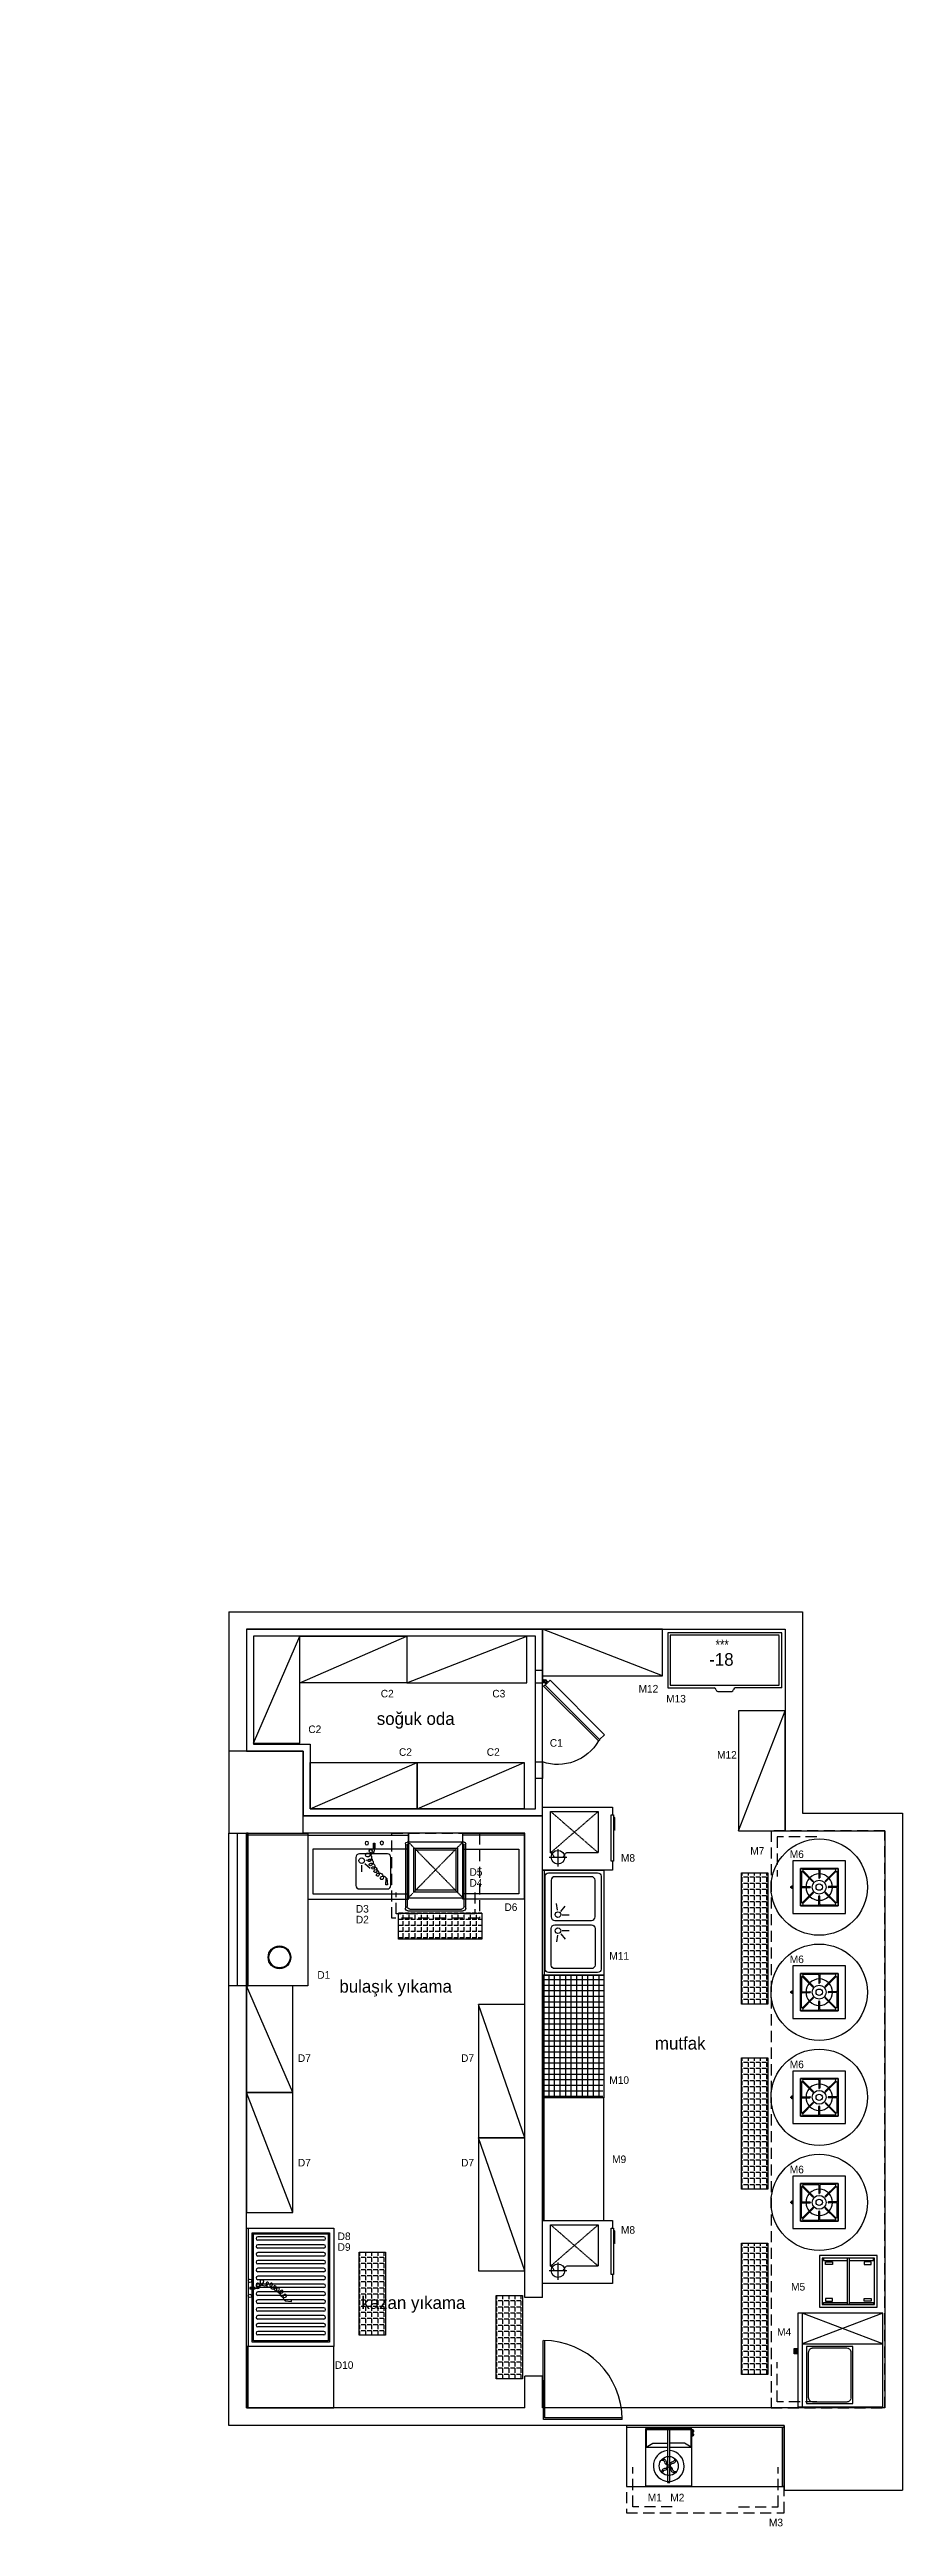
# Model space of a CAD drawing. Header units: centimetres. Extents: x 5488 to 35882, y -53196 to -19684.
# Drawn here: x 18743 to 19717, y -26442 to -23614 of the extents above; entities that cross this region are included whole.
import ezdxf
from ezdxf.enums import TextEntityAlignment as Align

# ---------------------------------------------------------------- set-up
doc = ezdxf.new("R2010")
doc.units = ezdxf.units.CM
doc.header["$PDMODE"] = 1
doc.linetypes.add('DASHED', pattern=[0.75, 0.5, -0.25])
doc.linetypes.add('HIDDENX2', pattern=[19.05, 12.7, -6.35])
for name, color, linetype in [('001 Duvar', 7, 'Continuous'), ('CIHAZ', 2, 'Continuous'), ('S2000-002 Çizgi', 7, 'Continuous'), ('S2000-003 Kapı', 3, 'Continuous'), ('S2000-034 Soğuk Oda', 1, 'Continuous')]:
    doc.layers.add(name, color=color, linetype=linetype)
doc.layers.add('200-InsPoint-3D', color=3, linetype='Continuous', plot=False)
doc.styles.add('style1', font='stylu.ttf', dxfattribs={"width": 0.8, "height": 12})
doc.styles.add('TAKSİM', font='GOTHIC.TTF', dxfattribs={"height": 20})

msp = doc.modelspace()

# ---------------------------------------------------------------- texts
at = {"style": 'TAKSİM'}
for s, p in [('-18 ', (19496.6, -25459.4)), ('soğuk oda', (19117.1, -25527)), ('bulaşık yıkama', (19074.4, -25832.7)), ('mutfak', (19434.6, -25897.7)), ('kazan yıkama', (19099.4, -26193.9))]:
    msp.add_text(s, height=14.4, dxfattribs=at).set_placement(p)
for s, p in [('M12', (19427.2, -25490)), ('C2', (19129, -25495.6)), ('C3', (19256.4, -25495.6)), ('M13', (19458.7, -25501.4)), ('C2', (19046.3, -25536.3)), ('C2', (19149.8, -25562.3)), ('C2', (19250, -25562.3)), ('C1', (19322, -25551.9)), ('M12', (19516.8, -25565.5)), ('M8', (19403.9, -25683.2)), ('M7', (19551.5, -25675.1)), ('M6', (19596.6, -25679)), ('D5', (19230.3, -25699.3)), ('D4', (19230.3, -25711.7)), ('D3', (19100.6, -25741.3)), ('D6', (19270.2, -25739.4)), ('D2', (19100.6, -25753.6)), ('M11', (19393.8, -25795.1)), ('M6', (19596.6, -25799)), ('D1', (19056.6, -25816.8)), ('D7', (19034.4, -25911.8)), ('D7', (19220.7, -25911.8)), ('M10', (19393.8, -25936.9)), ('M6', (19596.6, -25919)), ('M9', (19393.8, -26027.3)), ('D7', (19034.4, -26031.2)), ('D7', (19220.7, -26031.2)), ('M6', (19596.6, -26039)), ('M8', (19403.9, -26108)), ('D8', (19079.8, -26115.2)), ('D9', (19079.8, -26127.5)), ('M5', (19598.1, -26172.9)), ('M4', (19582.1, -26224.5)), ('D10', (19079.8, -26262.3)), ('M1', (19434.5, -26413.6)), ('M2', (19460.2, -26413.6)), ('M3', (19572.8, -26442.1))]:
    msp.add_text(s, height=8.64, dxfattribs=at).set_placement(p, align=Align.CENTER)

# ---------------------------------------------------------------- blocks, each defined once
blk = doc.blocks.new('A$C00E1122B')
at = {"layer": 'S2000-002 Çizgi'}
h = blk.add_hatch(dxfattribs=at)
h.set_pattern_fill('LINE', color=256, scale=0.5, angle=90, style=0)
h.set_pattern_definition([(90, (-1219.2484, -3768.8105), (-1.5875, 1e-16), [])])
h.paths.add_polyline_path([(46.5, 4.3), (40.4, 4.3), (40.4, 0), (46.5, 0)])
for p, q in [((0, 101.4), (35.2, 9.3)), ((35.2, 101.4), (0, 9.3)), ((35.2, 9.3), (35.2, 101.4)), ((0, 9.3), (106.9, 9.3))]:
    blk.add_line(p, q, dxfattribs=at)
for points in [[(0, 4.3), (106.9, 4.3), (106.9, 101.4), (0, 101.4)], [(46.5, 0), (40.4, 0), (40.4, 4.3), (46.5, 4.3)]]:
    blk.add_lwpolyline(points, close=True, dxfattribs=at)
at = {"layer": 'S2000-002 Çizgi', "linetype": 'DASHED'}
blk.add_lwpolyline([(38.1, 67.3), (38.1, 14.3), (103.1, 14.3), (103.1, 67.3)], close=True, dxfattribs=at)
blk.add_lwpolyline([(40.1, 60.3), (40.1, 21.3, 0.414214), (45.1, 16.3), (96.1, 16.3, 0.414214), (101.1, 21.3), (101.1, 60.3, 0.414214), (96.1, 65.3), (45.1, 65.3, 0.414214)], format="xyb", close=True, dxfattribs=at)
blk = doc.blocks.new('A$C022B2E79')
at = {"layer": 'S2000-003 Kapı', "linetype": 'ByBlock'}
for points in [[(1.8, 69.8, -0.39805), (1.9, 69.8), (5.2, 66.8), (3, 64.6), (0, 67.8, -0.39805), (0, 68)], [(2.9, 69.6, 0.617768), (3.4, 69.9), (3.5, 71), (0.3, 71), (0.4, 69.9, 0.617768), (0.9, 69.6, -0.364026)], [(0.6, 66.6), (0.4, 69.9, 0.617768), (0.9, 69.6, -0.364026), (2.9, 69.6, 0.617768), (3.4, 69.9), (3.3, 66.6, -0.39805), (3.2, 66.5), (0.7, 66.5, -0.39805)], [(68.5, 5.7, 0.491935), (69.9, 7.1), (7.7, 69.3, 0.499706), (6.3, 67.9)]]:
    blk.add_lwpolyline(points, format="xyb", close=True, dxfattribs=at)
blk.add_lwpolyline([(62.9, 0), (68.5, 5.7), (6.3, 67.9), (0.6, 62.2), (62.9, 0)], dxfattribs=at)
blk.add_circle((1.9, 67.9), 1, dxfattribs=at)
blk.add_circle((1.9, 67.9), 1, dxfattribs=at)
blk.add_arc((43.5, 53.5), 53.4, 299.6259, 19.0898, dxfattribs=at)
blk = doc.blocks.new('ertye')
at = {"color": 7}
for points in [[(5346.8, 6525.2), (5429.2, 6477.7), (5381.6, 6395.3)], [(5347.8, 6526.9), (5431.8, 6478.4), (5383.3, 6394.3)]]:
    blk.add_lwpolyline(points, dxfattribs=at)
blk.add_arc((5431.8, 6478.4), 97.1, 150, 240, dxfattribs=at)
blk = doc.blocks.new('A$C7ED97EAE')
at = {"layer": 'S2000-002 Çizgi'}
for p, q in [((3.5, 88.5), (65.5, 88.5)), ((3.5, 15), (3.5, 88.5)), ((65.5, 88.5), (65.5, 15)), ((0, 3), (0, 76.5)), ((2, 78.5), (3.5, 78.5)), ((2, 5), (2, 75)), ((3.5, 78.5), (65.5, 78.5)), ((3.5, 76.5), (3.5, 76.5)), ((65.5, 78.5), (67, 78.5)), ((65.5, 76.5), (65.5, 76.5)), ((67, 75), (67, 5)), ((69, 76.5), (69, 3)), ((66, 0), (3, 0)), ((65.5, 15), (3.5, 15)), ((64, 2), (5, 2)), ((67, 15), (65.5, 15))]:
    blk.add_line(p, q, dxfattribs=at)
at = {"layer": 'S2000-002 Çizgi', "linetype": 'DASHED'}
for p, q in [((65.5, 78.5), (3.5, 15)), ((65.5, 15), (3.5, 78.5))]:
    blk.add_line(p, q, dxfattribs=at)
for points in [[(9.5, 21.5), (59.5, 21.5), (59.5, 71.5), (9.5, 71.5)], [(11.5, 23.5), (57.5, 23.5), (57.5, 69.5), (11.5, 69.5)]]:
    blk.add_lwpolyline(points, close=True, dxfattribs=at)
at = {"layer": 'S2000-002 Çizgi'}
for centre, radius, start, end in [((2, 76.5), 2, 90, 180), ((3.5, 75), 1.5, 90, 180), ((65.5, 75), 1.5, 0, 90), ((67, 76.5), 2, 0, 90), ((3, 3), 3, 180, 270), ((5, 5), 3, 180, 270), ((64, 5), 3, 270, 0), ((66, 3), 3, 270, 0)]:
    blk.add_arc(centre, radius, start, end, dxfattribs=at)
blk = doc.blocks.new('A$C27224a4d')
blk.add_lwpolyline([(0, 2), (70, 2), (70, 0), (0, 0)], close=True)
at = {"layer": 'S2000-002 Çizgi'}
for points in [[(70, 0), (0, 0), (0, 75), (70, 75)], [(70, 18), (6, 18), (6, 69), (70, 69)]]:
    blk.add_lwpolyline(points, close=True, dxfattribs=at)
blk = doc.blocks.new('A$C805bc3e0')
at = {"layer": 'S2000-002 Çizgi'}
for p, q in [((9.7, 88.5), (9.7, 13)), ((13.7, 88.5), (13.7, 13)), ((18.7, 88.5), (18.7, 13)), ((22.7, 88.5), (22.7, 13)), ((27.7, 88.5), (27.7, 13)), ((31.7, 88.5), (31.7, 13)), ((36.7, 88.5), (36.7, 13)), ((40.7, 88.5), (40.7, 13)), ((45.7, 88.5), (45.7, 13)), ((49.7, 88.5), (49.7, 13)), ((54.7, 88.5), (54.7, 13)), ((58.7, 88.5), (58.7, 13)), ((63.7, 88.5), (63.7, 13)), ((67.7, 88.5), (67.7, 13)), ((72.7, 88.5), (72.7, 13)), ((76.7, 88.5), (76.7, 13)), ((81.7, 88.5), (81.7, 13)), ((85.7, 88.5), (85.7, 13)), ((90.7, 88.5), (90.7, 13)), ((94.7, 88.5), (94.7, 13)), ((99.7, 88.5), (99.7, 13)), ((103.7, 88.5), (103.7, 13)), ((108.7, 88.5), (108.7, 13)), ((112.7, 88.5), (112.7, 13)), ((117.7, 88.5), (117.7, 13)), ((121.7, 88.5), (121.7, 13))]:
    blk.add_line(p, q, dxfattribs=at)
for points in [[(135, 0), (0, 0), (0, 100), (135, 100)], [(130, 6.5), (5, 6.5), (5, 95), (130, 95)], [(128.5, 8), (6.5, 8), (6.5, 93.5), (128.5, 93.5)], [(135, 0), (0, 0), (0, 2), (135, 2)]]:
    blk.add_lwpolyline(points, close=True, dxfattribs=at)
for centre, start, end in [((11.7, 88.5), 0, 180), ((20.7, 88.5), 0, 180), ((29.7, 88.5), 0, 180), ((38.7, 88.5), 0, 180), ((47.7, 88.5), 0, 180), ((56.7, 88.5), 0, 180), ((65.7, 88.5), 0, 180), ((74.7, 88.5), 0, 180), ((83.7, 88.5), 0, 180), ((92.7, 88.5), 0, 180), ((101.7, 88.5), 0, 180), ((110.7, 88.5), 0, 180), ((119.7, 88.5), 0, 180), ((11.7, 13), 180, 0), ((20.7, 13), 180, 0), ((29.7, 13), 180, 0), ((38.7, 13), 180, 0), ((47.7, 13), 180, 0), ((56.7, 13), 180, 0), ((65.7, 13), 180, 0), ((74.7, 13), 180, 0), ((83.7, 13), 180, 0), ((92.7, 13), 180, 0), ((101.7, 13), 180, 0), ((110.7, 13), 180, 0), ((119.7, 13), 180, 0)]:
    blk.add_arc(centre, 2, start, end, dxfattribs=at)
blk = doc.blocks.new('A$C7BE05278')
at = {"layer": 'S2000-002 Çizgi'}
h = blk.add_hatch(color=256, dxfattribs=at)
h.paths.add_polyline_path([(4.7, 9.9, -0.025454), (4.8, 10.4, 0.278063), (0.8, 7.5), (1.2, 7.3, -0.265675)])
h.paths.add_polyline_path([(5.4, 10.4, 0.028094), (4.8, 10.4, 0.025454), (4.7, 9.9, -0.030609), (5.2, 9.9, -0.027259)])
h.paths.add_polyline_path([(5.4, 10.4, 0.027259), (5.2, 9.9, -0.171751), (7.9, 9), (7.9, 9), (7.9, 9, -1.347305), (5.2, 7.1, -0.147228), (5.2, 9.9, 0.030609), (4.7, 9.9, 0.138731), (4.7, 7, 1.347306), (8.2, 9.4, 0.162476)])
h.paths.add_polyline_path([(12.5, 12.7), (12.7, 13.1, 0.483116), (4.8, 10.4, -0.028094), (5.4, 10.4, -0.470681)])
for p, q in [((14.4, 47.6), (14.3, 41.7)), ((14.4, 47.6), (14.3, 41.7)), ((14.3, 41.7), (15.9, 41.7)), ((14.3, 41.7), (15.9, 41.7)), ((16, 47.6), (14.4, 47.6)), ((16, 47.6), (14.4, 47.6)), ((15.1, 47.6), (15, 38.9)), ((15.9, 41.7), (16, 47.6)), ((15.9, 41.7), (16, 47.6)), ((0.5, 7.3), (0, 0)), ((0.5, 7.3), (0, 0)), ((0, 0), (1.9, 0)), ((1.5, 7.3), (0.5, 7.3)), ((1.5, 7.3), (0.5, 7.3)), ((1.9, 0), (1.5, 7.3)), ((1.9, 0), (1.5, 7.3))]:
    blk.add_line(p, q, dxfattribs=at)
for centre in [(6.3, 47.8), (23.5, 47.6)]:
    blk.add_circle(centre, 1.99, dxfattribs=at)
for centre, radius, start, end in [((17.8, 38.9), 2.86, 179.43, 359.43), ((20, 25.6), 3.8, 74.9498, 261.6763), ((19.1, 38.9), 1.6, 359.43, 179.43), ((25.1, 38.8), 7.64, 179.43, 242.0346), ((23.5, 30.9), 5.53, 105.7663, 225.7833), ((20.6, 27.9), 1.41, 225.7833, 74.9498), ((22.6, 34), 2.23, 242.0346, 105.7663), ((4.8, 5.6), 4.31, 51.245, 156.7533), ((9.4, 8.6), 4.83, 57.0103, 197.5795), ((6.4, 7.6), 1.7, 197.5795, 51.245), ((14.4, 12.6), 4.98, 103.1199, 200.7743), ((11.2, 11.3), 1.54, 200.7743, 57.0103), ((15.6, 16.7), 3.77, 86.0156, 220.6772), ((13.7, 15.7), 1.76, 236.8088, 103.1199), ((18.1, 21.1), 3.83, 52.4089, 229.1112), ((16.5, 19.2), 1.37, 229.1112, 116.3243), ((19.6, 23.1), 1.26, 261.6763, 52.4089)]:
    blk.add_arc(centre, radius, start, end, dxfattribs=at)
blk.add_solid([(15.9, 41.7), (14.3, 41.7), (16, 47.6), (14.4, 47.6)], dxfattribs=at)
blk = doc.blocks.new('A$C73A43FF4')
at = {"layer": 'S2000-002 Çizgi'}
for p, q in [((9.5, 50.6), (9.5, 34.1)), ((9.5, 14.6), (9.5, 31.2)), ((10.5, 33.1), (19.5, 33.1)), ((10.5, 32.1), (19.5, 32.1)), ((10.5, 32.1), (19.5, 32.1)), ((11.1, 51.4), (23.1, 39.5)), ((12.7, 51.3), (23.7, 40.3)), ((13.3, 53), (28.6, 53)), ((23.7, 39.6), (23.7, 39.6)), ((29.5, 52.1), (29.5, 43.2)), ((30.5, 52.1), (30.5, 43.2)), ((46.7, 53), (31.4, 53)), ((47.3, 51.3), (36.3, 40.3)), ((36.3, 39.6), (36.3, 39.6)), ((48.9, 51.4), (36.9, 39.5)), ((49.5, 33.1), (40.5, 33.1)), ((49.5, 32.1), (40.5, 32.1)), ((49.5, 32.1), (40.5, 32.1)), ((50.5, 50.6), (50.5, 34.1)), ((50.5, 14.6), (50.5, 31.2)), ((51.4, 11.2), (51.4, 54.1)), ((8.6, 11.2), (51.4, 11.2)), ((11.1, 13.9), (23.1, 25.7)), ((12.7, 13.9), (23.7, 25)), ((13.3, 12.2), (28.6, 12.2)), ((23.7, 25.7), (23.7, 25.7)), ((29.5, 13.2), (29.5, 22)), ((30.5, 13.2), (30.5, 22)), ((46.7, 12.2), (31.4, 12.2)), ((36.3, 25.7), (36.3, 25.7)), ((47.3, 13.9), (36.3, 25)), ((48.9, 13.9), (36.9, 25.7))]:
    blk.add_line(p, q, dxfattribs=at)
for points in [[(60, 2.6), (60, 62.6), (0, 62.6), (0, 2.6)], [(51.4, 11.2), (51.4, 54.1), (8.6, 54.1), (8.6, 11.2)], [(51.4, 11.2), (8.6, 11.2), (8.6, 54.1), (51.4, 54.1)], [(51.4, 11.2), (8.6, 11.2), (8.6, 54.1), (51.4, 54.1)], [(28.4, 2.6), (31.6, 2.6), (31.6, 1.3), (28.4, 1.3)], [(29.3, 1.3), (30.7, 1.3), (30.7, 0), (29.3, 0)]]:
    blk.add_lwpolyline(points, close=True, dxfattribs=at)
for radius in [7.93, 3.64]:
    blk.add_circle((30, 32.6), radius, dxfattribs=at)
for centre, radius, start, end in [((10.5, 50.6), 0.965, 51.148, 180), ((10.5, 34.1), 0.965, 180, 270), ((10.5, 31.2), 0.965, 90, 180), ((13.3, 52.1), 0.965, 90, 231.148), ((30, 32.6), 15.1, 135.2011, 178.1649), ((30, 32.6), 15.1, 181.8351, 224.7989), ((19.5, 32.6), 0.483, 360, 90), ((19.5, 32.6), 0.483, 270, 360), ((30, 32.6), 15.1, 91.8351, 131.3748), ((23.4, 39.9), 0.483, 231.1535, 321.1357), ((23.4, 39.9), 0.483, 321.1471, 51.1404), ((28.6, 52.1), 0.965, 360, 90), ((30, 43.2), 0.483, 180, 270), ((30, 43.2), 0.483, 270, 360), ((31.4, 52.1), 0.965, 90, 180), ((30, 32.6), 15.1, 48.6252, 88.1649), ((36.6, 39.9), 0.483, 128.8596, 218.8529), ((36.6, 39.9), 0.483, 218.8643, 308.8465), ((40.5, 32.6), 0.483, 90, 180), ((40.5, 32.6), 0.483, 180, 270), ((30, 32.6), 15.1, 1.8351, 44.7989), ((30, 32.6), 15.1, 315.2011, 358.1649), ((46.7, 52.1), 0.965, 308.852, 90), ((49.5, 50.6), 0.965, 360, 128.852), ((49.5, 34.1), 0.965, 270, 360), ((49.5, 31.2), 0.965, 0, 90), ((10.5, 14.6), 0.965, 180, 308.852), ((13.3, 13.2), 0.965, 128.852, 270), ((30, 32.6), 15.1, 228.6252, 268.1649), ((23.4, 25.4), 0.483, 38.8643, 128.8465), ((23.4, 25.4), 0.483, 308.8596, 38.8529), ((28.6, 13.2), 0.965, 270, 0), ((30, 22), 0.483, 90, 180), ((30, 22), 0.483, 0, 90), ((30, 32.6), 15.1, 271.8351, 311.3748), ((31.4, 13.2), 0.965, 180, 270), ((36.6, 25.4), 0.483, 141.1471, 231.1404), ((36.6, 25.4), 0.483, 51.1535, 141.1357), ((46.7, 13.2), 0.965, 270, 51.148), ((49.5, 14.6), 0.965, 231.148, 0)]:
    blk.add_arc(centre, radius, start, end, dxfattribs=at)
blk = doc.blocks.new('A$C7A461B3E')
at = {"layer": 'S2000-002 Çizgi'}
for points in [[(0, 0), (59, 0), (59, 66), (0, 66)], [(3, 3), (56, 3), (56, 63), (3, 63)], [(7, 59), (7, 51), (10.1, 51), (10.1, 59)], [(52, 59), (52, 51), (48.9, 51), (48.9, 59)], [(3, 31.5), (56, 31.5), (56, 34.5), (3, 34.5)], [(7, 7), (7, 15), (10.1, 15), (10.1, 7)], [(52, 7), (52, 15), (48.9, 15), (48.9, 7)]]:
    blk.add_lwpolyline(points, close=True, dxfattribs=at)
for points in [[(5.6, 31.5), (5.6, 4.4), (3, 4.4), (3, 61.4), (5.6, 61.4), (5.6, 34.5)], [(53.4, 31.5), (53.4, 4.4), (56, 4.4), (56, 61.4), (53.4, 61.4), (53.4, 34.5)]]:
    blk.add_lwpolyline(points, dxfattribs=at)
blk = doc.blocks.new('A$C5569020A')
at = {"layer": 'S2000-002 Çizgi'}
for points in [[(0, 0), (53, 0), (53, 65), (0, 65)], [(25, 4), (28, 4), (28, 64), (25, 64)], [(53, 61.1), (54.5, 61.1), (54.5, 63.8), (53, 63.8)], [(53, 57.1), (54.5, 57.1), (54.5, 59.8), (53, 59.8)], [(54.5, 61.8), (55.2, 61.8), (55.2, 63.1), (54.5, 63.1)], [(54.5, 57.8), (55.2, 57.8), (55.2, 59.1), (54.5, 59.1)]]:
    blk.add_lwpolyline(points, close=True, dxfattribs=at)
for points in [[(28, 44), (52, 44), (52, 64), (1, 64), (1, 44), (25, 44)], [(1, 44), (8.6, 48.7), (25, 48.7)], [(52, 44), (44.4, 48.7), (28, 48.7)]]:
    blk.add_lwpolyline(points, dxfattribs=at)
for points in [[(18.1, 29.4, -0.42543), (21.8, 27.4, 0.337252), (25.1, 23.7, -0.475845)], [(18.8, 30.3, -0.499875), (23.9, 27, 0.298072), (26, 24.3, 0.325205)], [(33.2, 31.2, -0.42543), (31.2, 27.5, 0.337252), (27.5, 24.2, -0.475845)], [(34.1, 30.5, -0.499875), (30.9, 25.4, 0.298072), (28.1, 23.3, 0.325205)], [(19, 14.9, -0.499875), (22.2, 20.1, 0.298072), (25, 22.2, 0.325205)], [(19.9, 14.3, -0.42543), (21.9, 18, 0.337252), (25.6, 21.3, -0.475845)], [(34.4, 15.2, -0.499875), (29.2, 18.4, 0.298072), (27.1, 21.2, 0.325205)], [(35, 16.1, -0.42543), (31.3, 18, 0.337252), (28, 21.8, -0.475845)]]:
    blk.add_lwpolyline(points, format="xyb", dxfattribs=at)
at = {"layer": 'S2000-002 Çizgi', "const_width": 0.396}
blk.add_lwpolyline([(26.1, 22.3, 1), (27, 23.2, 1)], format="xyb", close=True, dxfattribs=at)
at = {"layer": 'S2000-002 Çizgi'}
for radius in [10.9, 1.64]:
    blk.add_circle((26.6, 22.7), radius, dxfattribs=at)
blk.add_arc((26.6, 22.7), 17.6, 95.0717, 85.2752, dxfattribs=at)
blk = doc.blocks.new('A$C734D7A9C')
at = {"layer": 'CIHAZ', "color": 1}
for p, q in [((24.1, 65.1), (4, 65.1)), ((14.7, 75.3), (14.7, 54.8))]:
    blk.add_line(p, q, dxfattribs=at)
at = {"layer": 'CIHAZ', "color": 5, "linetype": 'DASHED'}
for p, q in [((67, 73.5), (19.8, 19.1)), ((19.8, 73.5), (67, 19.1))]:
    blk.add_line(p, q, dxfattribs=at)
at = {"layer": 'CIHAZ', "color": 5}
for points in [[(63.2, 1.8), (10.4, 1.8), (10.4, 4.3), (63.2, 4.3)], [(61.2, 1.8), (48.6, 1.8), (45.6, 0), (59.6, 0)]]:
    blk.add_lwpolyline(points, close=True, dxfattribs=at)
at = {"layer": 'CIHAZ', "color": 1}
blk.add_circle((14.7, 65.1), 7.76, dxfattribs=at)
at = {"layer": 'S2000-002 Çizgi', "linetype": 'DASHED'}
for p, q in [((19.8, 73.5), (67, 73.5)), ((67, 73.5), (67, 19.1)), ((19.8, 19.1), (19.8, 54.9)), ((67, 19.1), (19.8, 19.1))]:
    blk.add_line(p, q, dxfattribs=at)
at = {"layer": 'S2000-002 Çizgi'}
blk.add_lwpolyline([(10.4, 2.8), (0, 2.8), (0, 82.8), (72, 82.8), (72, 2.8), (63.2, 2.8)], dxfattribs=at)
at = {"layer": 'S2000-002 Çizgi', "linetype": 'DASHED'}
for centre, radius, start, end in [((11.6, 78.1), 9.4, 291.2079, 330.9566), ((11, 49.9), 10.2, 29.6907, 66.7752)]:
    blk.add_arc(centre, radius, start, end, dxfattribs=at)
blk = doc.blocks.new('A$C32DC0840')
at = {"layer": 'S2000-002 Çizgi'}
for p, q in [((45.8, 52.8), (38, 53.9)), ((47.1, 49), (41, 43.9)), ((51, 47.3), (51, 39.4)), ((69, 47.3), (69, 39.4)), ((72.9, 49), (79, 43.9)), ((74.2, 52.8), (82, 53.9))]:
    blk.add_line(p, q, dxfattribs=at)
for points in [[(120, 0), (0, 0), (0, 70), (120, 70)], [(120, 68), (0, 68), (0, 70), (120, 70)]]:
    blk.add_lwpolyline(points, close=True, dxfattribs=at)
for points in [[(113, 3), (7, 3, -0.414214), (3, 7), (3, 63, -0.414214), (7, 67), (113, 67, -0.414214), (117, 63), (117, 7, -0.414214)], [(53.5, 10), (11.5, 10, -0.414214), (7.5, 14), (7.5, 56, -0.414214), (11.5, 60), (53.5, 60, -0.414214), (57.5, 56), (57.5, 14, -0.414214)], [(66.5, 10), (108.5, 10, 0.414214), (112.5, 14), (112.5, 56, 0.414214), (108.5, 60), (66.5, 60, 0.414214), (62.5, 56), (62.5, 14, 0.414214)]]:
    blk.add_lwpolyline(points, format="xyb", close=True, dxfattribs=at)
for centre in [(50.8, 52.3), (69.2, 52.3)]:
    blk.add_circle(centre, 3.19, dxfattribs=at)
blk = doc.blocks.new('A$C70273054')
at = {"layer": 'S2000-002 Çizgi'}
for p, q in [((130.2, 67), (0, 67)), ((0, 67), (0, 4)), ((130.2, 4), (130.2, 67)), ((0, 4), (53.1, 4)), ((55.1, 2), (55.1, 2)), ((75.1, 2), (75.1, 2)), ((130.2, 4), (77.1, 4)), ((57.1, 0), (73.1, 0))]:
    blk.add_line(p, q, dxfattribs=at)
at = {"layer": 'S2000-002 Çizgi', "linetype": 'DASHED'}
blk.add_lwpolyline([(3, 7), (127.2, 7), (127.2, 64), (3, 64)], close=True, dxfattribs=at)
at = {"layer": 'S2000-002 Çizgi'}
for centre, start, end in [((53.1, 2), 0, 90), ((57.1, 2), 180, 270), ((73.1, 2), 270, 0), ((77.1, 2), 90, 180)]:
    blk.add_arc(centre, 2, start, end, dxfattribs=at)
at = {"layer": 'S2000-002 Çizgi', "style": 'style1', "width": 0.8}
blk.add_text('***', height=12, dxfattribs=at).set_placement((54.7, 47.2))
blk = doc.blocks.new('A$C4411db48')
at = {"layer": 'S2000-002 Çizgi'}
for p, q in [((61.5, 38.8), (61.5, 30.9)), ((65.4, 40.5), (71.5, 35.4)), ((66.7, 44.3), (74.5, 45.4))]:
    blk.add_line(p, q, dxfattribs=at)
for points in [[(115, 75), (0, 75), (0, 0), (115, 0)], [(115, 75), (0, 75), (0, 73), (115, 73)], [(115, 57), (6, 57), (6, 6), (115, 6)]]:
    blk.add_lwpolyline(points, close=True, dxfattribs=at)
blk.add_lwpolyline([(59, 11.5), (91, 11.5, 0.414214), (95, 15.5), (95, 47.5, 0.414214), (91, 51.5), (59, 51.5, 0.414214), (55, 47.5), (55, 15.5, 0.414214)], format="xyb", close=True, dxfattribs=at)
blk.add_circle((61.7, 43.8), 3.19, dxfattribs=at)
at = {"layer": 'S2000-002 Çizgi', "xscale": -1}
blk.add_blockref('A$C7BE05278', (91, 16.2), dxfattribs=at)

# ---------------------------------------------------------------- hatches: boundary and pattern name
h = msp.add_hatch()
h.set_pattern_fill('ANGLE', color=256, angle=540)
h.set_pattern_definition([(180, (21859.9446, -20175.9), (1e-14, -6.985), [5.08, -1.905]), (270, (21859.9446, -20175.9), (6.985, 1e-14), [5.08, -1.905])])
h.paths.add_polyline_path([(19563.6, -25845.8), (19533.6, -25845.8), (19533.6, -25695.8), (19563.6, -25695.8)])
h = msp.add_hatch()
h.set_pattern_fill('ANGLE', color=256, angle=450)
h.set_pattern_definition([(90, (24811.9155, -28068.128), (-6.985, -1e-14), [5.08, -1.905]), (180, (24811.9155, -28068.128), (1e-14, -6.985), [5.08, -1.905])])
h.paths.add_polyline_path([(19142, -25771.8), (19142, -25741.8), (19237, -25741.8), (19237, -25771.8)])
h = msp.add_hatch()
h.set_pattern_fill('ANSI37', color=256, scale=2, angle=135)
h.set_pattern_definition([(180, (-4092.373, -36911.159), (-4e-16, -6.35), []), (270, (-4092.373, -36911.159), (6.35, -8e-16), [])])
h.paths.add_polyline_path([(19376.2, -25812.8), (19308.2, -25812.8), (19308.2, -25952.8), (19375.2, -25952.8)])
h = msp.add_hatch()
h.set_pattern_fill('ANGLE', color=256, angle=540)
h.set_pattern_definition([(180, (21859.9446, -20387.2726), (1e-14, -6.985), [5.08, -1.905]), (270, (21859.9446, -20387.2726), (6.985, 1e-14), [5.08, -1.905])])
h.paths.add_polyline_path([(19563.6, -26057.2), (19533.6, -26057.2), (19533.6, -25907.2), (19563.6, -25907.2)])
h = msp.add_hatch()
h.set_pattern_fill('ANGLE', color=256, angle=540)
h.set_pattern_definition([(180, (21423.2114, -20554.103), (1e-14, -6.985), [5.08, -1.905]), (270, (21423.2114, -20554.103), (6.985, 1e-14), [5.08, -1.905])])
h.paths.add_polyline_path([(19126.9, -26224), (19096.9, -26224), (19096.9, -26129), (19126.9, -26129)])
h = msp.add_hatch()
h.set_pattern_fill('ANGLE', color=256, angle=540)
h.set_pattern_definition([(180, (21859.9446, -20598.645), (1e-14, -6.985), [5.08, -1.905]), (270, (21859.9446, -20598.645), (6.985, 1e-14), [5.08, -1.905])])
h.paths.add_polyline_path([(19563.6, -26268.6), (19533.6, -26268.6), (19533.6, -26118.6), (19563.6, -26118.6)])
h = msp.add_hatch()
h.set_pattern_fill('ANGLE', color=256, angle=540)
h.set_pattern_definition([(180, (21579.69, -20603.785), (1e-14, -6.985), [5.08, -1.905]), (270, (21579.69, -20603.785), (6.985, 1e-14), [5.08, -1.905])])
h.paths.add_polyline_path([(19283.4, -26273.7), (19253.4, -26273.7), (19253.4, -26178.7), (19283.4, -26178.7)])

# ---------------------------------------------------------------- linework, layer by layer
for p, q in [((18948.2, -25397.8), (19603.2, -25397.8)), ((18948.2, -25397.8), (18948.2, -25556.8)), ((19603.2, -25397.8), (19603.2, -25627.8)), ((18968.2, -25417.8), (18968.2, -25556.8)), ((18968.2, -25417.8), (19583.2, -25417.8)), ((18976.2, -25547.8), (19029.2, -25425.8)), ((19029.2, -25478.8), (19151.2, -25425.8)), ((19151.2, -25478.8), (19288.2, -25425.8)), ((19443.2, -25470.8), (19306.2, -25417.8)), ((19583.2, -25417.8), (19583.2, -25647.8)), ((19530.2, -25647.8), (19583.2, -25510.8)), ((18968.2, -25556.8), (19033.2, -25556.8)), ((19033.2, -25556.8), (19033.2, -25630.8)), ((19041.2, -25622.8), (19163.2, -25569.8)), ((19163.2, -25622.8), (19285.2, -25569.8)), ((18948.2, -26326.8), (18948.2, -25650.8)), ((18958.2, -25824.8), (18958.2, -25650.8)), ((18968.2, -26306.8), (18968.2, -25650.8)), ((19306.2, -25630.8), (19033.2, -25630.8)), ((19286.2, -25650.8), (19033.2, -25650.8)), ((19286.2, -26180.8), (19286.2, -25650.8)), ((19306.2, -26180.8), (19306.2, -25630.8)), ((19583.2, -25647.8), (19697.2, -25647.8)), ((19603.2, -25627.8), (19717.2, -25627.8)), ((19697.2, -25647.8), (19697.2, -26306.8)), ((19717.2, -25627.8), (19717.2, -26400.8)), ((18968.2, -25824.8), (18948.2, -25824.8)), ((19021.2, -25946.8), (18968.2, -25824.8)), ((19286.2, -25998.4), (19233.2, -25846.4)), ((19021.2, -26083.8), (18968.2, -25946.8)), ((19286.2, -26150.4), (19233.2, -25998.4)), ((19306.2, -26180.8), (19286.2, -26180.8)), ((19286.2, -26306.8), (19286.2, -26270.8)), ((19306.2, -26270.8), (19286.2, -26270.8)), ((19306.2, -26306.8), (19306.2, -26270.8)), ((19582.2, -26326.8), (18948.2, -26326.8)), ((19286.2, -26306.8), (18968.2, -26306.8)), ((19697.2, -26306.8), (19306.2, -26306.8)), ((19582.2, -26326.8), (19582.2, -26400.8)), ((19582.2, -26400.8), (19717.2, -26400.8))]:
    msp.add_line(p, q)
for points in [[(18976.2, -25547.8), (19029.2, -25547.8), (19029.2, -25425.8), (18976.2, -25425.8)], [(19029.2, -25478.8), (19029.2, -25425.8), (19151.2, -25425.8), (19151.2, -25478.8)], [(19151.2, -25478.8), (19288.2, -25478.8), (19288.2, -25425.8), (19151.2, -25425.8)], [(19443.2, -25470.8), (19443.2, -25417.8), (19306.2, -25417.8), (19306.2, -25470.8)], [(19530.2, -25647.8), (19583.2, -25647.8), (19583.2, -25510.8), (19530.2, -25510.8)], [(19033.2, -25556.8), (18948.2, -25556.8), (18948.2, -25650.8), (19033.2, -25650.8)], [(19041.2, -25622.8), (19041.2, -25569.8), (19163.2, -25569.8), (19163.2, -25622.8)], [(19163.2, -25622.8), (19163.2, -25569.8), (19285.2, -25569.8), (19285.2, -25622.8)], [(18968.2, -25824.8), (18968.2, -25650.8), (19038.2, -25650.8), (19038.2, -25824.8)], [(18970.2, -25824.8), (18970.2, -25650.8), (18968.2, -25650.8), (18968.2, -25824.8)], [(19038.2, -25652.8), (18970.2, -25652.8), (18970.2, -25650.8), (19038.2, -25650.8)], [(19533.6, -25695.8), (19563.6, -25695.8), (19563.6, -25845.8), (19533.6, -25845.8)], [(19237, -25741.8), (19237, -25771.8), (19142, -25771.8), (19142, -25741.8)], [(19306.2, -25952.8), (19306.2, -25812.8), (19376.2, -25812.8), (19376.2, -25952.8)], [(19308.2, -25812.8), (19306.2, -25812.8), (19306.2, -25952.8), (19308.2, -25952.8)], [(19021.2, -25946.8), (19021.2, -25824.8), (18968.2, -25824.8), (18968.2, -25946.8)], [(19286.2, -25998.4), (19286.2, -25846.4), (19233.2, -25846.4), (19233.2, -25998.4)], [(19533.6, -25907.2), (19563.6, -25907.2), (19563.6, -26057.2), (19533.6, -26057.2)], [(19021.2, -26083.8), (19021.2, -25946.8), (18968.2, -25946.8), (18968.2, -26083.8)], [(19376.2, -25952.8), (19306.2, -25952.8), (19306.2, -26092.8), (19376.2, -26092.8)], [(19308.2, -25952.8), (19306.2, -25952.8), (19306.2, -26092.8), (19308.2, -26092.8)], [(19286.2, -26150.4), (19286.2, -25998.4), (19233.2, -25998.4), (19233.2, -26150.4)], [(19096.9, -26129), (19126.9, -26129), (19126.9, -26224), (19096.9, -26224)], [(19533.6, -26118.6), (19563.6, -26118.6), (19563.6, -26268.6), (19533.6, -26268.6)], [(19253.4, -26178.7), (19283.4, -26178.7), (19283.4, -26273.7), (19253.4, -26273.7)], [(19068.2, -26236.8), (18968.2, -26236.8), (18968.2, -26306.8), (19068.2, -26306.8)], [(18970.2, -26236.8), (18968.2, -26236.8), (18968.2, -26306.8), (18970.2, -26306.8)], [(19402.2, -26396.8), (19582.2, -26396.8), (19582.2, -26326.8), (19402.2, -26326.8)], [(19402.2, -26328.8), (19582.2, -26328.8), (19582.2, -26326.8), (19402.2, -26326.8)], [(19580.2, -26328.8), (19582.2, -26328.8), (19582.2, -26396.8), (19580.2, -26396.8)]]:
    msp.add_lwpolyline(points, close=True)
for centre, radius in [((19622.2, -25712.2), 55), ((19006, -25792.4), 13), ((19006, -25792.4), 12), ((19622.2, -25832.2), 55), ((19622.2, -25952.2), 55), ((19622.2, -26072.2), 55)]:
    msp.add_circle(centre, radius)
at = {"layer": '200-InsPoint-3D'}
msp.add_point((18743.5, -23613.9, 1), dxfattribs=at)
at = {"layer": 'S2000-002 Çizgi', "linetype": 'HIDDENX2'}
for points in [[(19234.2, -25747.8), (19134.2, -25747.8), (19134.2, -25650.8), (19234.2, -25650.8)], [(19697.2, -25647.8), (19567.2, -25647.8), (19567.2, -26306.8), (19697.2, -26306.8)], [(19402.2, -26426.8), (19582.2, -26426.8), (19582.2, -26326.8), (19402.2, -26326.8)]]:
    msp.add_lwpolyline(points, close=True, dxfattribs=at)
for points in [[(19619.4, -25654.8), (19574.2, -25654.8), (19574.2, -25700.1)], [(19163.8, -25742.8), (19139.2, -25742.8), (19139.2, -25718.2)], [(19229.2, -25718.2), (19229.2, -25742.8), (19204.6, -25742.8)], [(19619.4, -26299.8), (19574.2, -26299.8), (19574.2, -26254.6)], [(19454.4, -26419.8), (19409.2, -26419.8), (19409.2, -26374.6)], [(19530, -26419.8), (19575.2, -26419.8), (19575.2, -26374.6)]]:
    msp.add_lwpolyline(points, dxfattribs=at)
at = {"layer": 'S2000-034 Soğuk Oda'}
for points in [[(19306.2, -25630.8), (19306.2, -25417.8), (18968.2, -25417.8), (18968.2, -25556.8), (19033.2, -25556.8), (19033.2, -25630.8)], [(19298.2, -25622.8), (19298.2, -25425.8), (18976.2, -25425.8), (18976.2, -25548.8), (19041.2, -25548.8), (19041.2, -25622.8)], [(19298.2, -25479.3), (19298.2, -25464.3), (19306.2, -25464.3), (19306.2, -25479.3)], [(19298.2, -25588.3), (19298.2, -25569.3), (19306.2, -25569.3), (19306.2, -25588.3)]]:
    msp.add_lwpolyline(points, close=True, dxfattribs=at)

# ---------------------------------------------------------------- block references
msp.add_blockref('A$C4411db48', (19038.2, -25725.8))
for name, p, rotation in [('A$C27224a4d', (19285.2, -25650.8), 180), ('A$C805bc3e0', (18968.2, -26101.8), 270)]:
    msp.add_blockref(name, p, dxfattribs=dict(rotation=rotation))
at = {"xscale": 0.9269047496067042, "yscale": 0.9269047496067042, "zscale": 0.9269047496067042, "rotation": 210.0001289726322}
msp.add_blockref('ertye', (20665, -18602.2), dxfattribs=at)
at = {"layer": '001 Duvar', "xscale": -1, "rotation": 90}
msp.add_blockref('A$C022B2E79', (19377.2, -25475.3), dxfattribs=at)
at = {"layer": 'S2000-002 Çizgi'}
for name, p in [('A$C70273054', (19449.2, -25488.7)), ('A$C5569020A', (19423.8, -26395.9))]:
    msp.add_blockref(name, p, dxfattribs=at)
for name, p, rotation in [('A$C734D7A9C', (19389, -25692.8), 90), ('A$C32DC0840', (19376.2, -25812.8), 90), ('A$C73A43FF4', (19589.6, -25682.2), 270), ('A$C73A43FF4', (19589.6, -25802.2), 270), ('A$C73A43FF4', (19589.6, -25922.2), 270), ('A$C73A43FF4', (19589.6, -26042.2), 270), ('A$C734D7A9C', (19389, -26164.8), 90), ('A$C7A461B3E', (19688.4, -26192), 90), ('A$C7BE05278', (19019.9, -26185.3), 89.99999999999999), ('A$C00E1122B', (19593.4, -26198.7), 270)]:
    msp.add_blockref(name, p, dxfattribs=dict(at, rotation=rotation))
at = {"layer": 'S2000-002 Çizgi', "xscale": -1}
msp.add_blockref('A$C7ED97EAE', (19218.7, -25739.3), dxfattribs=at)

msp.set_redraw_order([(e.dxf.handle, doc.entitydb.next_handle()) for e in msp.query("TEXT MTEXT ATTDEF DIMENSION ARC_DIMENSION")])  # texts and dimensions are drawn at this point

doc.saveas('drawing.dxf')
